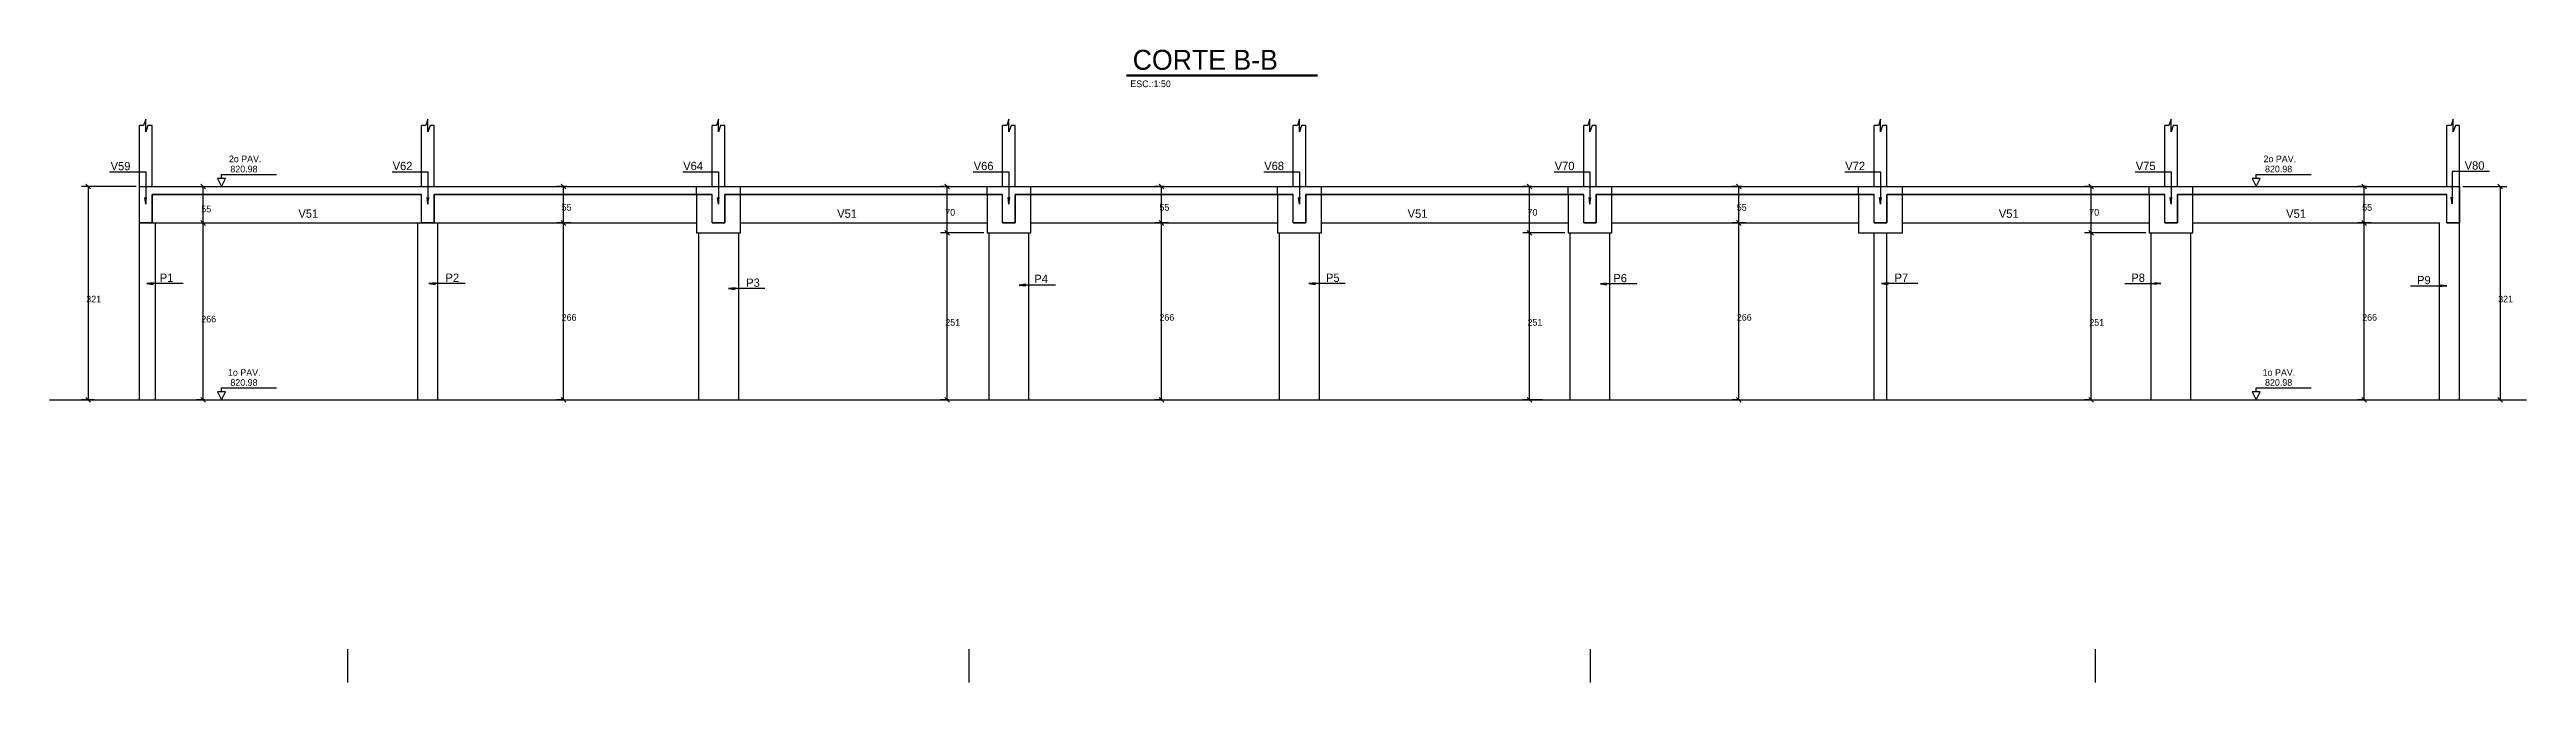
# Model space of a CAD drawing. Header units: metres. Extents: x -5 to 8289, y -6 to 3839.
# Drawn here: x 2634 to 6360, y 869 to 1821 of the extents above; entities that cross this region are included whole.
import ezdxf

# ---------------------------------------------------------------- set-up
doc = ezdxf.new("R2010")
doc.units = ezdxf.units.M

msp = doc.modelspace()

# ---------------------------------------------------------------- texts
at = {"layer": '2', "color": 2}
for s, p in [('ESC.:1:50', (4259.897027, 1764.264627)), ('55', (2862.465229, 1575.95899)), ('55', (3404.512118, 1578.45899)), ('70', (3981.565254, 1570.95899)), ('55', (4303.726598, 1578.45899)), ('70', (4857.325763, 1570.95899)), ('55', (5172.203376, 1578.45899)), ('70', (5702.443654, 1570.95899)), ('55', (6112.882728, 1578.45899)), ('321', (2689.464718, 1440.45899)), ('266', (2862.465229, 1410.45899)), ('266', (3404.512118, 1412.95899)), ('266', (4303.726598, 1412.95899)), ('266', (5172.203376, 1412.95899)), ('266', (6112.882728, 1412.95899)), ('321', (6317.464873, 1440.45899)), ('251', (3981.565254, 1405.45899)), ('251', (4857.325763, 1405.45899)), ('251', (5702.443654, 1405.45899))]:
    msp.add_text(s, height=10, dxfattribs=at).set_placement(p)
at = {"layer": '3', "color": 3}
for s, height, p in [('V59', 12.5, (2726.076136, 1639.263799)), ('2o PAV.', 10, (2903.930299, 1651.363937)), ('820.98', 10, (2906.167423, 1636.08482)), ('V62', 12.5, (3150.356445, 1639.517422)), ('V64', 12.5, (3587.356445, 1639.517422)), ('V66', 12.5, (4024.356445, 1639.517422)), ('V68', 12.5, (4461.356445, 1639.517422)), ('V70', 12.5, (4898.356445, 1639.517422)), ('V72', 12.5, (5335.356445, 1639.517422)), ('V75', 12.5, (5772.356445, 1639.517422)), ('2o PAV.', 10, (5964.502479, 1651.363937)), ('820.98', 10, (5966.739603, 1636.08482)), ('V80', 12.5, (6267.069877, 1640.134678)), ('V51', 12.5, (3008.536792, 1567.767487)), ('V51', 12.5, (3818.945961, 1567.767487)), ('V51', 12.5, (4677.052298, 1567.767487)), ('V51', 12.5, (5566.362502, 1567.767487)), ('V51', 12.5, (5998.536057, 1567.767487)), ('P1', 12.5, (2799.971106, 1471.35134)), ('P2', 12.5, (3229.797789, 1471.35134)), ('P3', 12.5, (3682.125931, 1463.956899)), ('P4', 12.5, (4115.557462, 1469.749494)), ('P5', 12.5, (4554.296888, 1471.35134)), ('P6', 12.5, (4986.542223, 1470.8488)), ('P7', 12.5, (5409.471106, 1471.35134)), ('P8', 12.5, (5765.678409, 1471.35134)), ('P9', 12.5, (6195.473932, 1467.867145)), ('1o PAV.', 10, (2902.555506, 1330.084191)), ('820.98', 10, (2906.167423, 1315.08482)), ('1o PAV.', 10, (5963.127686, 1330.084191)), ('820.98', 10, (5966.739603, 1315.08482))]:
    msp.add_text(s, height=height, dxfattribs=at).set_placement(p)
at = {"layer": '6', "color": 6}
msp.add_text('CORTE B-B', height=30, dxfattribs=at).set_placement((4263.472936, 1790.369975))

# ---------------------------------------------------------------- linework, layer by layer
at = {"layer": '2', "color": 2}
for p, q in [((2688.929184, 1618.494524), (2696.000252, 1611.423456)), ((2869.000763, 1611.423456), (2861.929695, 1618.494524)), ((3411.047652, 1611.423456), (3403.976584, 1618.494524)), ((3988.100788, 1611.423456), (3981.02972, 1618.494524)), ((4310.262132, 1611.423456), (4303.191064, 1618.494524)), ((4863.861297, 1611.423456), (4856.790229, 1618.494524)), ((5178.73891, 1611.423456), (5171.667842, 1618.494524)), ((5708.979188, 1611.423456), (5701.90812, 1618.494524)), ((6119.418262, 1611.423456), (6112.347194, 1618.494524)), ((6316.929339, 1618.494524), (6324.000407, 1611.423456)), ((2869.000763, 1556.423456), (2861.929695, 1563.494524)), ((2869.000763, 1556.423456), (2861.929695, 1563.494524)), ((3411.047652, 1556.423456), (3403.976584, 1563.494524)), ((3411.047652, 1556.423456), (3403.976584, 1563.494524)), ((3988.100788, 1541.423456), (3981.02972, 1548.494524)), ((3988.100788, 1541.423456), (3981.02972, 1548.494524)), ((4310.262132, 1556.423456), (4303.191064, 1563.494524)), ((4310.262132, 1556.423456), (4303.191064, 1563.494524)), ((4863.861297, 1541.423456), (4856.790229, 1548.494524)), ((4863.861297, 1541.423456), (4856.790229, 1548.494524)), ((5178.73891, 1556.423456), (5171.667842, 1563.494524)), ((5178.73891, 1556.423456), (5171.667842, 1563.494524)), ((5708.979188, 1541.423456), (5701.90812, 1548.494524)), ((5708.979188, 1541.423456), (5701.90812, 1548.494524)), ((6119.418262, 1556.423456), (6112.347194, 1563.494524)), ((6119.418262, 1556.423456), (6112.347194, 1563.494524)), ((2688.929184, 1297.494524), (2696.000252, 1290.423456)), ((2869.000763, 1290.423456), (2861.929695, 1297.494524)), ((3411.047652, 1290.423456), (3403.976584, 1297.494524)), ((3988.100788, 1290.423456), (3981.02972, 1297.494524)), ((4310.262132, 1290.423456), (4303.191064, 1297.494524)), ((4863.861297, 1290.423456), (4856.790229, 1297.494524)), ((5178.73891, 1290.423456), (5171.667842, 1297.494524)), ((5708.979188, 1290.423456), (5701.90812, 1297.494524)), ((6119.418262, 1290.423456), (6112.347194, 1297.494524)), ((6316.929339, 1297.494524), (6324.000407, 1290.423456))]:
    msp.add_line(p, q, dxfattribs=at)
at = {"layer": '3', "color": 3}
for p, q in [((2769.36, 1614.95899), (2769.36, 1706.645501)), ((2788.36, 1614.95899), (2788.36, 1706.645501)), ((3193.86, 1614.95899), (3193.86, 1706.645501)), ((3212.86, 1614.95899), (3212.86, 1706.645501)), ((3630.86, 1614.95899), (3630.86, 1706.645501)), ((3649.86, 1614.95899), (3649.86, 1706.645501)), ((4067.86, 1614.95899), (4067.86, 1706.645501)), ((4086.86, 1614.95899), (4086.86, 1706.645501)), ((4504.86, 1614.95899), (4504.86, 1706.645501)), ((4523.86, 1614.95899), (4523.86, 1706.645501)), ((4941.86, 1614.95899), (4941.86, 1706.645501)), ((4960.86, 1614.95899), (4960.86, 1706.645501)), ((5378.86, 1614.95899), (5378.86, 1706.645501)), ((5397.86, 1614.95899), (5397.86, 1706.645501)), ((5815.86, 1614.95899), (5815.86, 1706.645501)), ((5834.86, 1614.95899), (5834.86, 1706.645501)), ((6240.36, 1614.95899), (6240.36, 1706.645501)), ((6259.36, 1614.95899), (6259.36, 1706.645501)), ((2887.045405, 1626.95899), (2893.045405, 1614.95899)), ((2899.045405, 1626.95899), (2887.045405, 1626.95899)), ((2893.045405, 1632.95899), (2975.619671, 1632.95899)), ((2893.045405, 1626.95899), (2893.045405, 1632.95899)), ((2893.045405, 1614.95899), (2899.045405, 1626.95899)), ((3607.36, 1602.95899), (3607.36, 1614.95899)), ((3607.36, 1602.95899), (3607.36, 1544.95899)), ((3673.36, 1602.95899), (3673.36, 1614.95899)), ((3673.36, 1544.95899), (3673.36, 1602.95899)), ((4044.36, 1602.95899), (4044.36, 1614.95899)), ((4044.36, 1602.95899), (4044.36, 1544.95899)), ((4110.36, 1602.95899), (4110.36, 1614.95899)), ((4110.36, 1544.95899), (4110.36, 1602.95899)), ((4481.36, 1602.95899), (4481.36, 1614.95899)), ((4481.36, 1602.95899), (4481.36, 1544.95899)), ((4547.36, 1602.95899), (4547.36, 1614.95899)), ((4547.36, 1544.95899), (4547.36, 1602.95899)), ((4918.36, 1602.95899), (4918.36, 1614.95899)), ((4918.36, 1602.95899), (4918.36, 1544.95899)), ((4984.36, 1602.95899), (4984.36, 1614.95899)), ((4984.36, 1544.95899), (4984.36, 1602.95899)), ((5355.36, 1602.95899), (5355.36, 1614.95899)), ((5355.36, 1602.95899), (5355.36, 1544.95899)), ((5421.36, 1602.95899), (5421.36, 1614.95899)), ((5421.36, 1544.95899), (5421.36, 1602.95899)), ((5792.36, 1602.95899), (5792.36, 1614.95899)), ((5792.36, 1602.95899), (5792.36, 1544.95899)), ((5858.36, 1602.95899), (5858.36, 1614.95899)), ((5858.36, 1544.95899), (5858.36, 1602.95899)), ((5947.617585, 1626.95899), (5953.617585, 1614.95899)), ((5959.617585, 1626.95899), (5947.617585, 1626.95899)), ((5953.617585, 1632.95899), (6036.191851, 1632.95899)), ((5953.617585, 1626.95899), (5953.617585, 1632.95899)), ((5953.617585, 1614.95899), (5959.617585, 1626.95899)), ((2769.36, 1293.95899), (2769.36, 1559.95899)), ((2788.36, 1559.95899), (3193.86, 1559.95899)), ((2793.36, 1293.95899), (2793.36, 1559.95899)), ((3188.36, 1293.95899), (3188.36, 1559.95899)), ((3212.86, 1559.95899), (3607.36, 1559.95899)), ((3218.36, 1293.95899), (3218.36, 1559.95899)), ((3607.36, 1544.95899), (3673.36, 1544.95899)), ((3610.36, 1544.95899), (3610.36, 1293.95899)), ((3670.36, 1544.95899), (3670.36, 1293.95899)), ((3673.36, 1559.95899), (4044.36, 1559.95899)), ((4044.36, 1544.95899), (4110.36, 1544.95899)), ((4047.36, 1293.95899), (4047.36, 1544.95899)), ((4107.36, 1293.95899), (4107.36, 1544.95899)), ((4110.36, 1559.95899), (4481.36, 1559.95899)), ((4481.36, 1544.95899), (4547.36, 1544.95899)), ((4484.36, 1293.95899), (4484.36, 1544.95899)), ((4544.36, 1293.95899), (4544.36, 1544.95899)), ((4547.36, 1559.95899), (4918.36, 1559.95899)), ((4918.36, 1544.95899), (4984.36, 1544.95899)), ((4921.36, 1293.95899), (4921.36, 1544.95899)), ((4981.36, 1293.95899), (4981.36, 1544.95899)), ((4984.36, 1559.95899), (5355.36, 1559.95899)), ((5355.36, 1544.95899), (5421.36, 1544.95899)), ((5378.86, 1293.95899), (5378.86, 1544.95899)), ((5397.86, 1293.95899), (5397.86, 1544.95899)), ((5421.36, 1559.95899), (5792.36, 1559.95899)), ((5792.36, 1544.95899), (5858.36, 1544.95899)), ((5795.36, 1293.95899), (5795.36, 1544.95899)), ((5855.36, 1293.95899), (5855.36, 1544.95899)), ((5858.36, 1559.95899), (6229.36, 1559.95899)), ((6229.36, 1293.95899), (6229.36, 1559.95899)), ((6259.36, 1293.95899), (6259.36, 1559.95899)), ((2887.045405, 1305.95899), (2893.045405, 1293.95899)), ((2899.045405, 1305.95899), (2887.045405, 1305.95899)), ((2893.045405, 1311.95899), (2975.619671, 1311.95899)), ((2893.045405, 1305.95899), (2893.045405, 1311.95899)), ((2893.045405, 1293.95899), (2899.045405, 1305.95899)), ((5947.617585, 1305.95899), (5953.617585, 1293.95899)), ((5959.617585, 1305.95899), (5947.617585, 1305.95899)), ((5953.617585, 1311.95899), (6036.191851, 1311.95899)), ((5953.617585, 1305.95899), (5953.617585, 1311.95899)), ((5953.617585, 1293.95899), (5959.617585, 1305.95899)), ((2634.190269, 1293.95899), (6360.005132, 1293.95899)), ((3082.623006, 918.92655), (3082.623006, 868.92705)), ((4017.107115, 918.92655), (4017.107115, 868.92705)), ((4951.591223, 918.92655), (4951.591223, 868.92705)), ((5711.102831, 918.92655), (5711.102831, 868.92705))]:
    msp.add_line(p, q, dxfattribs=at)
at = {"layer": '6', "color": 6}
for p, q in [((4253.958389, 1782.845886), (4541.343328, 1782.845886)), ((4253.958389, 1781.047846), (4541.343328, 1781.047846)), ((2769.36, 1559.95899), (2769.36, 1614.95899)), ((2769.36, 1614.95899), (6259.36, 1614.95899)), ((2788.36, 1559.95899), (2788.36, 1602.95899)), ((2788.36, 1602.95899), (3193.86, 1602.95899)), ((3193.86, 1559.95899), (3193.86, 1602.95899)), ((3212.86, 1602.95899), (3630.86, 1602.95899)), ((3212.86, 1559.95899), (3212.86, 1602.95899)), ((3600.86, 1602.95899), (3630.86, 1602.95899)), ((3630.86, 1559.95899), (3630.86, 1602.95899)), ((3649.86, 1602.95899), (4067.86, 1602.95899)), ((3649.86, 1559.95899), (3649.86, 1602.95899)), ((4067.86, 1559.95899), (4067.86, 1602.95899)), ((4086.86, 1602.95899), (4504.86, 1602.95899)), ((4086.86, 1559.95899), (4086.86, 1602.95899)), ((4504.86, 1559.95899), (4504.86, 1602.95899)), ((4523.86, 1602.95899), (4941.86, 1602.95899)), ((4523.86, 1559.95899), (4523.86, 1602.95899)), ((4941.86, 1559.95899), (4941.86, 1602.95899)), ((4960.86, 1602.95899), (5378.86, 1602.95899)), ((4960.86, 1559.95899), (4960.86, 1602.95899)), ((5378.86, 1559.95899), (5378.86, 1602.95899)), ((5397.86, 1602.95899), (5815.86, 1602.95899)), ((5397.86, 1559.95899), (5397.86, 1602.95899)), ((5815.86, 1559.95899), (5815.86, 1602.95899)), ((5834.86, 1602.95899), (6240.36, 1602.95899)), ((5834.86, 1559.95899), (5834.86, 1602.95899)), ((6240.36, 1559.95899), (6240.36, 1602.95899)), ((6259.36, 1559.95899), (6259.36, 1614.95899)), ((2769.36, 1559.95899), (2788.36, 1559.95899)), ((3193.86, 1559.95899), (3212.86, 1559.95899)), ((3630.86, 1559.95899), (3649.86, 1559.95899)), ((4067.86, 1559.95899), (4086.86, 1559.95899)), ((4504.86, 1559.95899), (4523.86, 1559.95899)), ((4941.86, 1559.95899), (4960.86, 1559.95899)), ((5378.86, 1559.95899), (5397.86, 1559.95899)), ((5815.86, 1559.95899), (5834.86, 1559.95899)), ((6240.36, 1559.95899), (6259.36, 1559.95899))]:
    msp.add_line(p, q, dxfattribs=at)
at = {"layer": '8', "color": 8}
msp.add_lwpolyline([(2769.36, 1559.95899), (2769.36, 1614.95899), (6259.36, 1614.95899), (6259.36, 1559.95899), (6240.36, 1559.95899), (6240.36, 1602.95899), (5834.86, 1602.95899), (5834.86, 1559.95899), (5815.86, 1559.95899), (5815.86, 1602.95899), (5397.86, 1602.95899), (5397.86, 1559.95899), (5378.86, 1559.95899), (5378.86, 1602.95899), (4960.86, 1602.95899), (4960.86, 1559.95899), (4941.86, 1559.95899), (4941.86, 1602.95899), (4523.86, 1602.95899), (4523.86, 1559.95899), (4504.86, 1559.95899), (4504.86, 1602.95899), (4086.86, 1602.95899), (4086.86, 1559.95899), (4067.86, 1559.95899), (4067.86, 1602.95899), (3649.86, 1602.95899), (3649.86, 1559.95899), (3630.86, 1559.95899), (3630.86, 1602.95899), (3212.86, 1602.95899), (3212.86, 1559.95899), (3193.86, 1559.95899), (3193.86, 1602.95899), (2788.36, 1602.95899), (2788.36, 1559.95899), (2769.36, 1559.95899)], dxfattribs=at)
at = {"layer": '9', "color": 9}
for p, q in [((2764.36, 1614.95899), (2682.464718, 1614.95899)), ((2692.464718, 1614.95899), (2692.464718, 1293.95899)), ((2865.465229, 1559.95899), (2865.465229, 1614.95899)), ((3412.209026, 1614.95899), (3397.512118, 1614.95899)), ((3407.512118, 1559.95899), (3407.512118, 1614.95899)), ((3987.481445, 1614.95899), (3974.565254, 1614.95899)), ((3984.565254, 1544.95899), (3984.565254, 1614.95899)), ((4311.423506, 1614.95899), (4296.726598, 1614.95899)), ((4306.726598, 1559.95899), (4306.726598, 1614.95899)), ((4863.616651, 1614.95899), (4850.325763, 1614.95899)), ((4860.325763, 1544.95899), (4860.325763, 1614.95899)), ((5179.900284, 1614.95899), (5165.203376, 1614.95899)), ((5175.203376, 1559.95899), (5175.203376, 1614.95899)), ((5705.842891, 1614.95899), (5695.443654, 1614.95899)), ((5705.443654, 1544.95899), (5705.443654, 1614.95899)), ((6120.579635, 1614.95899), (6105.882728, 1614.95899)), ((6115.882728, 1559.95899), (6115.882728, 1614.95899)), ((6264.36, 1614.95899), (6330.464873, 1614.95899)), ((6320.464873, 1614.95899), (6320.464873, 1293.95899)), ((2865.465229, 1293.95899), (2865.465229, 1559.95899)), ((3418.134755, 1559.95899), (3397.512118, 1559.95899)), ((3407.512118, 1293.95899), (3407.512118, 1559.95899)), ((4039.36, 1544.95899), (3974.565254, 1544.95899)), ((3984.565254, 1293.95899), (3984.565254, 1544.95899)), ((4317.349235, 1559.95899), (4296.726598, 1559.95899)), ((4306.726598, 1293.95899), (4306.726598, 1559.95899)), ((4913.36, 1544.95899), (4850.325763, 1544.95899)), ((4860.325763, 1293.95899), (4860.325763, 1544.95899)), ((5185.826013, 1559.95899), (5165.203376, 1559.95899)), ((5175.203376, 1293.95899), (5175.203376, 1559.95899)), ((5787.36, 1544.95899), (5695.443654, 1544.95899)), ((5705.443654, 1293.95899), (5705.443654, 1544.95899)), ((6126.505364, 1559.95899), (6105.882728, 1559.95899)), ((6115.882728, 1293.95899), (6115.882728, 1559.95899)), ((2701.257222, 1293.95899), (2682.464718, 1293.95899)), ((2867.328329, 1293.95899), (2855.465229, 1293.95899)), ((3408.463599, 1293.95899), (3397.512118, 1293.95899)), ((3986.976721, 1293.95899), (3974.565254, 1293.95899)), ((4307.678079, 1293.95899), (4296.726598, 1293.95899)), ((4879.672309, 1293.95899), (4850.325763, 1293.95899)), ((5176.154857, 1293.95899), (5165.203376, 1293.95899)), ((5702.42281, 1293.95899), (5695.443654, 1293.95899)), ((6116.834209, 1293.95899), (6105.882728, 1293.95899)), ((6312.074042, 1293.95899), (6330.464873, 1293.95899))]:
    msp.add_line(p, q, dxfattribs=at)
for points in [[(2788.36, 1706.645501), (2782.026655, 1706.645501), (2778.86, 1697.145501), (2778.86, 1716.1455), (2775.693327, 1706.645501), (2769.36, 1706.645501)], [(3212.86, 1706.645501), (3206.526655, 1706.645501), (3203.36, 1697.145501), (3203.36, 1716.1455), (3200.193327, 1706.645501), (3193.86, 1706.645501)], [(3649.86, 1706.645501), (3643.526655, 1706.645501), (3640.36, 1697.145501), (3640.36, 1716.1455), (3637.193327, 1706.645501), (3630.86, 1706.645501)], [(4086.86, 1706.645501), (4080.526655, 1706.645501), (4077.36, 1697.145501), (4077.36, 1716.1455), (4074.193327, 1706.645501), (4067.86, 1706.645501)], [(4523.86, 1706.645501), (4517.526655, 1706.645501), (4514.36, 1697.145501), (4514.36, 1716.1455), (4511.193327, 1706.645501), (4504.86, 1706.645501)], [(4960.86, 1706.645501), (4954.526655, 1706.645501), (4951.36, 1697.145501), (4951.36, 1716.1455), (4948.193327, 1706.645501), (4941.86, 1706.645501)], [(5397.86, 1706.645501), (5391.526655, 1706.645501), (5388.36, 1697.145501), (5388.36, 1716.1455), (5385.193327, 1706.645501), (5378.86, 1706.645501)], [(5834.86, 1706.645501), (5828.526655, 1706.645501), (5825.36, 1697.145501), (5825.36, 1716.1455), (5822.193327, 1706.645501), (5815.86, 1706.645501)], [(6259.36, 1706.645501), (6253.026655, 1706.645501), (6249.86, 1697.145501), (6249.86, 1716.1455), (6246.693327, 1706.645501), (6240.36, 1706.645501)], [(2724.521531, 1636.841578), (2778.837019, 1636.841578), (2778.837019, 1588.165682), (2777.531757, 1598.08013), (2778.837019, 1588.165682), (2780.142281, 1598.08013)], [(3149.596604, 1636.841578), (3203.337019, 1636.841578), (3203.337019, 1588.165682), (3202.031757, 1598.08013), (3203.337019, 1588.165682), (3204.642281, 1598.08013)], [(3586.596604, 1636.841578), (3640.337019, 1636.841578), (3640.337019, 1588.165682), (3639.031757, 1598.08013), (3640.337019, 1588.165682), (3641.642281, 1598.08013)], [(4023.596604, 1636.841578), (4077.337019, 1636.841578), (4077.337019, 1588.165682), (4076.031757, 1598.08013), (4077.337019, 1588.165682), (4078.642281, 1598.08013)], [(4460.596604, 1636.841578), (4514.337019, 1636.841578), (4514.337019, 1588.165682), (4513.031757, 1598.08013), (4514.337019, 1588.165682), (4515.642281, 1598.08013)], [(4897.596604, 1636.841578), (4951.337019, 1636.841578), (4951.337019, 1588.165682), (4950.031757, 1598.08013), (4951.337019, 1588.165682), (4952.642281, 1598.08013)], [(5334.596604, 1636.841578), (5388.337019, 1636.841578), (5388.337019, 1588.165682), (5387.031757, 1598.08013), (5388.337019, 1588.165682), (5389.642281, 1598.08013)], [(5771.596604, 1636.841578), (5825.337019, 1636.841578), (5825.337019, 1588.165682), (5824.031757, 1598.08013), (5825.337019, 1588.165682), (5826.642281, 1598.08013)], [(6304.257407, 1637.458834), (6248.140132, 1637.458834), (6248.140132, 1588.782938), (6246.83487, 1598.697386), (6248.140132, 1588.782938), (6249.445394, 1598.697386)], [(2835.026267, 1468.811948), (2780.427767, 1468.811948), (2790.342216, 1470.11721), (2780.427767, 1468.811948), (2790.342216, 1467.506686)], [(3259.526267, 1468.811948), (3204.927767, 1468.811948), (3214.842216, 1470.11721), (3204.927767, 1468.811948), (3214.842216, 1467.506686)], [(3710.242519, 1461.316948), (3655.644019, 1461.316948), (3665.558467, 1462.62221), (3655.644019, 1461.316948), (3665.558467, 1460.011686)], [(4147.392887, 1466.654975), (4092.794387, 1466.654975), (4102.708835, 1467.960237), (4092.794387, 1466.654975), (4102.708835, 1465.349713)], [(4583.061005, 1468.811948), (4528.462505, 1468.811948), (4538.376954, 1470.11721), (4528.462505, 1468.811948), (4538.376954, 1467.506686)], [(5021.597384, 1468.309408), (4966.998883, 1468.309408), (4976.913332, 1469.61467), (4966.998883, 1468.309408), (4976.913332, 1467.004146)], [(5444.526267, 1468.811948), (5389.927767, 1468.811948), (5399.842216, 1470.11721), (5389.927767, 1468.811948), (5399.842216, 1467.506686)], [(5755.623248, 1468.811948), (5810.221749, 1468.811948), (5800.3073, 1470.11721), (5810.221749, 1468.811948), (5800.3073, 1467.506686)], [(6185.418771, 1465.327753), (6240.017271, 1465.327753), (6230.102823, 1466.633015), (6240.017271, 1465.327753), (6230.102823, 1464.022491)]]:
    msp.add_lwpolyline(points, dxfattribs=at)

msp.set_redraw_order([(e.dxf.handle, doc.entitydb.next_handle()) for e in msp.query("TEXT MTEXT ATTDEF DIMENSION ARC_DIMENSION")])  # texts and dimensions are drawn at this point

doc.saveas('drawing.dxf')
